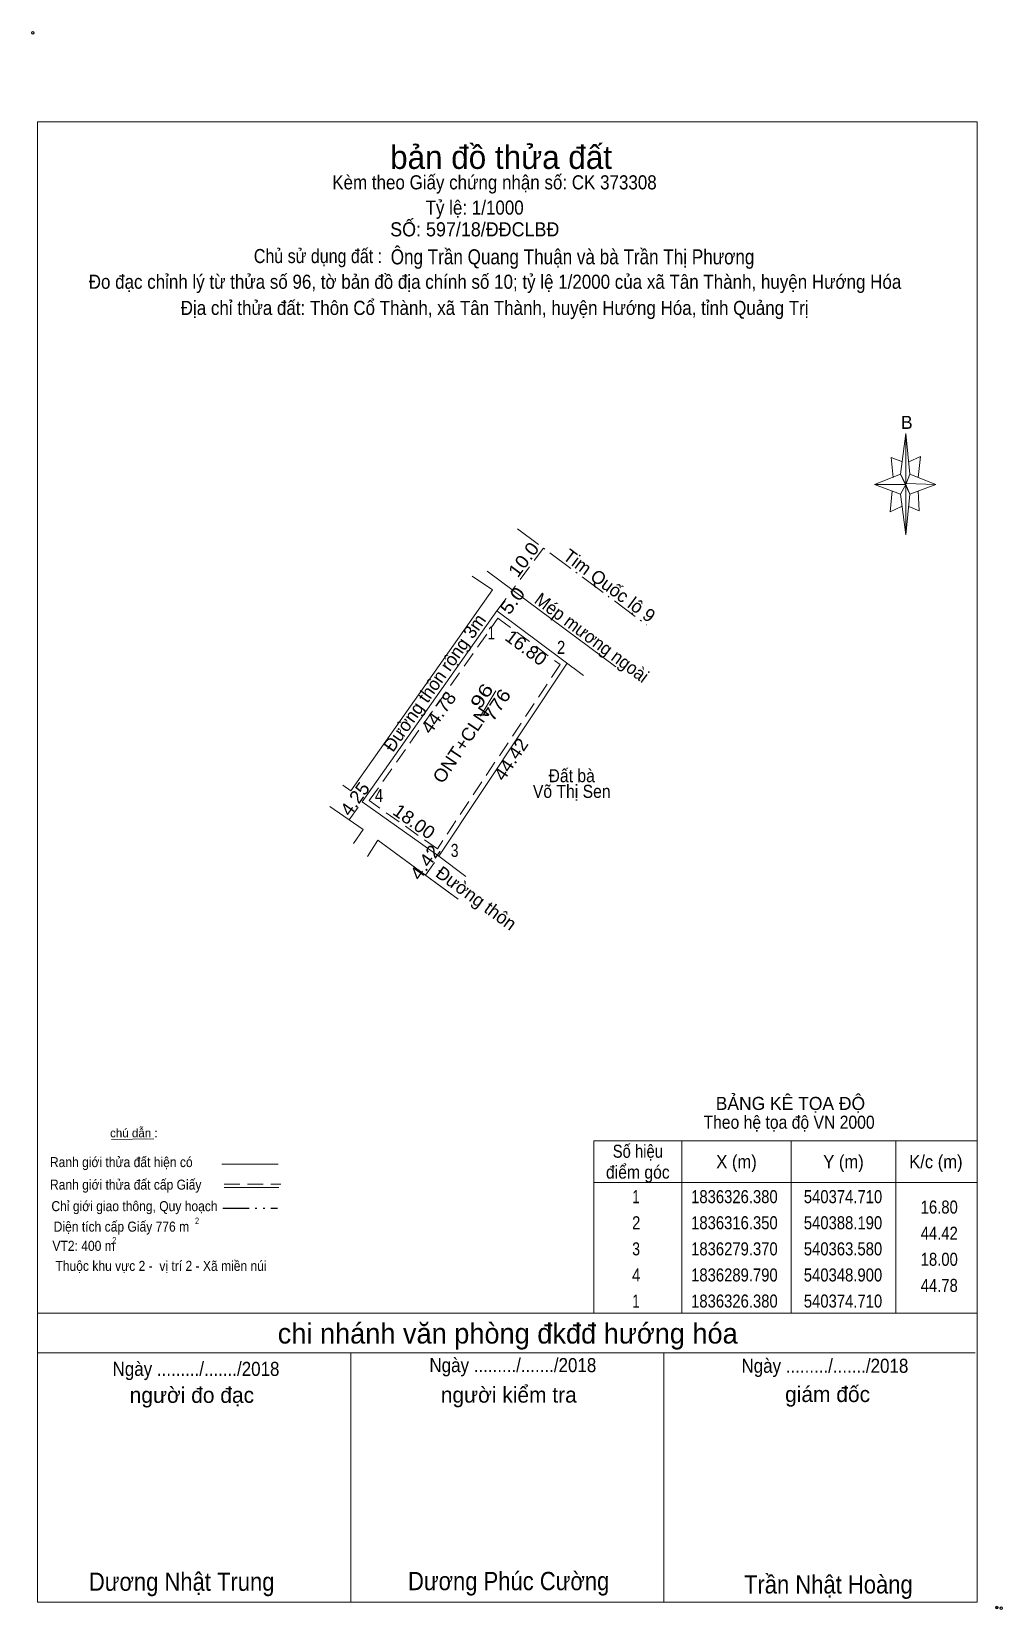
# Model space of a CAD drawing. Header units: metres. Extents: x 539403 to 541496, y 1835661 to 1836437.
# Drawn here: x 540285.6 to 540471.6, y 1836135.1 to 1836437.4 of the extents above; entities that cross this region are included whole.
import ezdxf
from ezdxf.enums import TextEntityAlignment as Align

# ---------------------------------------------------------------- set-up
doc = ezdxf.new("R2010")
doc.units = ezdxf.units.M
doc.header["$PDMODE"] = 32
doc.header["$PDSIZE"] = 0.5
for name, pattern in [('DASH_DOUBLE_DOT', [9.2, 5, -1.2, 0.3, -1.2, 0.3, -1.2]), ('DOT_DASHED', [7.7, 5, -1.2, 0.3, -1.2]), ('DOTTED', [1.5, 0.3, -1.2]), ('MEDIUM_DASHED', [4.5, 3, -1.5])]:
    doc.linetypes.add(name, pattern=pattern)
for name, color, linetype, lineweight in [('1', 7, 'DOTTED', 13), ('10', 7, 'Continuous', 13), ('23', 7, 'Continuous', 13), ('42', 7, 'Continuous', 13), ('5', 7, 'Continuous', 13), ('61', 7, 'Continuous', 13), ('63', 7, 'Continuous', 13)]:
    doc.layers.add(name, color=color, linetype=linetype, lineweight=lineweight)
doc.layers.add('34', color=7, linetype='Continuous')
doc.layers.add('6', color=7, linetype='Continuous')

msp = doc.modelspace()

# ---------------------------------------------------------------- texts
at = {"layer": '34', "width": 0.85}
msp.add_text('Ông Trần Quang Thuận và bà Trần Thị Phương', height=2.88, dxfattribs=at).set_placement((540354.39, 1836392.76))
at = {"layer": '42'}
for s, width, p in [('96', 1.3, (540372.852, 1836309.391)), ('776', 1.15, (540375.776, 1836307.671)), ('ONT+CLN', 1.05, (540368.909, 1836299.961))]:
    msp.add_text(s, height=2.5, rotation=56.28, dxfattribs=dict(at, width=width)).set_placement(p, align=Align.CENTER)
at = {"layer": '5'}
for s, height, p in [('bản đồ thửa đất', 4.5, (540375.53, 1836411.04)), ('B', 2.5, (540453.255, 1836361.24)), ('chi nhánh văn phòng đkđđ hướng hóa', 3.888, (540376.805, 1836186.04)), ('người đo đạc', 3, (540316.295, 1836174.68)), ('người kiểm tra', 3, (540377.005, 1836174.72)), ('giám đốc', 3, (540438.08, 1836174.84))]:
    msp.add_text(s, height=height, dxfattribs=at).set_placement(p, align=Align.CENTER)
for s, height, width, p in [('Kèm theo Giấy chứng nhận số: CK 373308', 2.7, 0.9, (540374.265, 1836407.12)), ('Tỷ lệ: 1/1000', 2.7, 0.9, (540370.47, 1836402.28)), ('SỐ: 597/18/ĐĐCLBĐ', 2.7, 0.95, (540370.49, 1836398.12)), ('Chủ sử dụng đất :', 2.7, 0.85, (540340.45, 1836393)), ('Đo đạc chỉnh lý từ thửa số 96, tờ bản đồ địa chính số 10; tỷ lệ 1/2000 của xã Tân Thành, huyện Hướng Hóa', 2.7, 0.9, (540374.37, 1836388.08)), ('Địa chỉ thửa đất: Thôn Cổ Thành, xã Tân Thành, huyện Hướng Hóa, tỉnh Quảng Trị', 2.7, 0.9, (540374.3, 1836383.07)), ('Ranh giới thửa đất hiện có ', 1.92, 0.9, (540303.09, 1836219.84)), ('Ranh giới thửa đất cấp Giấy', 1.92, 0.9, (540303.62, 1836215.52)), ('Chỉ giới giao thông, Quy hoạch', 1.92, 0.9, (540305.305, 1836211.4)), ('Diện tích cấp Giấy 776 m', 1.92, 0.9, (540302.795, 1836207.48)), (' VT2: 400 m', 1.92, 0.9, (540295.23, 1836203.8)), ('Thuộc khu vực 2 -  vị trí 2 - Xã miền núi', 1.92, 0.9, (540310.385, 1836199.96)), ('Ngày ........./......./2018', 2.7, 0.9, (540317.085, 1836179.84)), ('Ngày ........./......./2018', 2.7, 0.9, (540377.785, 1836180.56)), ('Ngày ........./......./2018', 2.7, 0.9, (540437.565, 1836180.44)), ('Dương Nhật Trung', 3.5, 0.9, (540314.34, 1836138.68)), ('Dương Phúc Cường', 3.5, 0.9, (540376.98, 1836138.8)), ('Trần Nhật Hoàng', 3.5, 0.9, (540438.23, 1836138.16))]:
    msp.add_text(s, height=height, dxfattribs=dict(at, width=width)).set_placement(p, align=Align.CENTER)
at = {"layer": '6'}
msp.add_text('BẢNG KÊ TỌA ĐỘ', height=2.5, dxfattribs=at).set_placement((540430.96, 1836230.79), align=Align.CENTER)
at = {"layer": '6', "width": 0.9}
msp.add_text('Theo hệ tọa độ VN 2000', height=2.5, dxfattribs=at).set_placement((540430.7, 1836227.19), align=Align.CENTER)
at = {"layer": '63'}
for s, rotation, width, p in [('10.0', 53.371, 1.1, (540380.854, 1836335.464)), ('5.0', 53.29, 1.15, (540378.701, 1836327.598)), ('Mép mương ngoài', 323.339, 0.95, (540392.169, 1836320.247)), ('16.80', 323.348, 1.05, (540379.589, 1836318.318)), ('44.78', 54.801, 1.05, (540364.568, 1836306.194)), ('44.42', 56.356, 1.05, (540378.471, 1836297.262)), ('4.25', 54.588, 1.05, (540348.559, 1836289.641)), ('18.00', 324.633, 1.05, (540358.146, 1836285.003)), ('4.42', 54.583, 1.1, (540362.004, 1836277.496))]:
    msp.add_text(s, height=2.5, rotation=rotation, dxfattribs=dict(at, width=width)).set_placement(p, align=Align.CENTER)
for s, height, rotation, p in [('Tim Quốc lộ 9', 2.5, 323.338, (540395.534, 1836330.212)), ('Đường thôn rộng 3m', 2.5, 54.801, (540363.8, 1836311.899)), ('Đường thôn', 2.5, 323.772, (540370.031, 1836270.341)), ('chú dẫn :', 1.656, 359.974, (540305.175, 1836225.548))]:
    msp.add_text(s, height=height, rotation=rotation, dxfattribs=at).set_placement(p, align=Align.CENTER)
for s, width, p in [(' 1', 0.75, (540374.35, 1836320.93)), (' 2', 0.85, (540387.82, 1836318.14)), (' 4', 0.85, (540352.93, 1836289.79)), (' 3', 0.8, (540367.37, 1836279.25)), ('16.80', 0.85, (540463.03, 1836210.93)), ('44.42', 0.85, (540463.03, 1836205.93)), ('18.00', 0.85, (540463.03, 1836200.93)), ('44.78', 0.85, (540463.03, 1836195.93))]:
    msp.add_text(s, height=2.5, dxfattribs=dict(at, width=width)).set_placement(p, align=Align.RIGHT)
for s, height, width, p in [('Đất bà', 2.5, 0.9, (540389.06, 1836293.56)), ('Võ Thị Sen', 2.5, 0.9, (540389.065, 1836290.56)), ('Số hiệu', 2.5, 0.85, (540401.73, 1836221.63)), ('điểm góc', 2.5, 0.9, (540401.73, 1836217.63)), ('X (m)', 2.5, 0.95, (540420.63, 1836219.63)), ('Y (m)', 2.5, 0.95, (540441.125, 1836219.63)), ('K/c (m)', 2.5, 0.95, (540458.83, 1836219.63)), (' 1', 2.5, 0.75, (540401.025, 1836212.93)), ('1836326.380', 2.5, 0.85, (540420.23, 1836212.93)), ('540374.710', 2.5, 0.85, (540441.035, 1836212.93)), ('2', 1.25, 0.8, (540317.28, 1836208.92)), (' 2', 2.5, 0.85, (540401.03, 1836207.93)), ('1836316.350', 2.5, 0.85, (540420.23, 1836207.93)), ('540388.190', 2.5, 0.85, (540441.035, 1836207.93)), ('2', 1.25, 0.8, (540301.43, 1836205.2)), (' 3', 2.5, 0.8, (540401.03, 1836202.93)), ('1836279.370', 2.5, 0.85, (540420.23, 1836202.93)), ('540363.580', 2.5, 0.85, (540441.035, 1836202.93)), (' 4', 2.5, 0.85, (540401.025, 1836197.93)), ('1836289.790', 2.5, 0.85, (540420.23, 1836197.93)), ('540348.900', 2.5, 0.85, (540441.035, 1836197.93)), (' 1', 2.5, 0.75, (540401.025, 1836192.93)), ('1836326.380', 2.5, 0.85, (540420.23, 1836192.93)), ('540374.710', 2.5, 0.85, (540441.035, 1836192.93))]:
    msp.add_text(s, height=height, dxfattribs=dict(at, width=width)).set_placement(p, align=Align.CENTER)

# ---------------------------------------------------------------- linework, layer by layer
at = {"layer": '1', "linetype": 'MEDIUM_DASHED'}
msp.add_lwpolyline([(540374.94, 1836324.97), (540386.83, 1836316.11), (540363.32, 1836280.78), (540350.29, 1836290.03)], close=True, dxfattribs=at)
at = {"layer": '10'}
for p, q in [((540370.01, 1836333.04), (540373.87, 1836330.39)), ((540342.71, 1836288.93), (540349.09, 1836284.49)), ((540349.09, 1836284.49), (540347.28, 1836281.8)), ((540351.9, 1836282.45), (540349.91, 1836279.31)), ((540367.3, 1836271.16), (540351.9, 1836282.45))]:
    msp.add_line(p, q, dxfattribs=at)
at = {"layer": '23'}
for p, q in [((540342.71, 1836288.93), (540349.09, 1836284.49)), ((540349.09, 1836284.49), (540347.28, 1836281.8)), ((540351.9, 1836282.45), (540349.91, 1836279.31)), ((540366.15, 1836272.01), (540351.9, 1836282.45))]:
    msp.add_line(p, q, dxfattribs=at)
at = {"layer": '42'}
msp.add_line((540374.51, 1836311.06), (540371.56, 1836306.24), dxfattribs=at)
msp.add_lwpolyline([(540388.19, 1836316.35), (540363.58, 1836279.37), (540368.8, 1836275.51)], dxfattribs=at)
at = {"layer": '5'}
for p, q in [((540452.05, 1836352.56), (540453.05, 1836360.36)), ((540452.05, 1836348.76), (540447.05, 1836350.56)), ((540453.85, 1836352.56), (540458.85, 1836350.56)), ((540453.85, 1836348.76), (540453.05, 1836340.96)), ((540455.45, 1836349.36), (540455.65, 1836345.56)), ((540455.65, 1836345.56), (540453.65, 1836346.36)), ((540322.05, 1836220.4), (540332.81, 1836220.4)), ((540322.45, 1836215.92), (540332.97, 1836215.92)), ((540286.73, 1836191.88), (540466.73, 1836191.88)), ((540286.73, 1836184.28), (540466.33, 1836184.28)), ((540286.73, 1836184.28), (540466.33, 1836184.28)), ((540286.73, 1836184.28), (540466.33, 1836184.28)), ((540346.73, 1836136.48), (540346.73, 1836184.28)), ((540406.73, 1836136.48), (540406.73, 1836184.28)), ((540466.73, 1836136.48), (540286.73, 1836136.48))]:
    msp.add_line(p, q, dxfattribs=at)
at = {"layer": '5', "linetype": 'MEDIUM_DASHED'}
msp.add_line((540322.45, 1836216.56), (540333.33, 1836216.56), dxfattribs=at)
at = {"layer": '5', "linetype": 'DASH_DOUBLE_DOT', "lineweight": 25}
msp.add_line((540322.25, 1836211.96), (540332.71, 1836211.96), dxfattribs=at)
at = {"layer": '5'}
for points in [[(540286.73, 1836420.08), (540466.73, 1836420.08), (540466.73, 1836136.48), (540286.73, 1836136.48)], [(540453.05, 1836360.36), (540453.85, 1836352.56), (540453.05, 1836350.56)], [(540453.05, 1836350.56), (540447.05, 1836350.56), (540452.05, 1836352.56), (540453.85, 1836348.76), (540458.85, 1836350.56), (540453.05, 1836350.76)], [(540453.05, 1836350.56), (540453.05, 1836340.96), (540452.05, 1836348.76)]]:
    msp.add_lwpolyline(points, close=True, dxfattribs=at)
for points in [[(540453.65, 1836354.96), (540455.85, 1836355.96), (540455.45, 1836351.96)], [(540452.45, 1836354.96), (540450.25, 1836355.76), (540450.65, 1836351.96)], [(540453.05, 1836350.56), (540452.05, 1836352.56), (540447.05, 1836350.56)], [(540453.05, 1836350.56), (540453.85, 1836348.76), (540458.85, 1836350.56)], [(540450.45, 1836349.36), (540450.05, 1836345.36), (540452.25, 1836346.36)]]:
    msp.add_lwpolyline(points, dxfattribs=at)
for p in [(540285.83, 1836437.1), (540470.53, 1836135.48), (540471.33, 1836135.36)]:
    msp.add_point(p, dxfattribs=at)
at = {"layer": '61', "linetype": 'DOT_DASHED'}
msp.add_line((540378.7, 1836342.11), (540403.46, 1836323.68), dxfattribs=at)
at = {"layer": '61'}
for p, q in [((540372.89, 1836333.97), (540397.49, 1836315.66)), ((540373.87, 1836330.39), (540346.74, 1836291.94)), ((540374.71, 1836326.38), (540391.34, 1836314)), ((540346.75, 1836291.94), (540345.22, 1836292.99)), ((540348.9, 1836289.79), (540363.58, 1836279.37))]:
    msp.add_line(p, q, dxfattribs=at)
msp.add_lwpolyline([(540374.71, 1836326.38), (540348.9, 1836289.79), (540363.58, 1836279.37)], dxfattribs=at)
at = {"layer": '63', "linetype": 'MEDIUM_DASHED'}
for p, q in [((540383.67, 1836338.42), (540377.7, 1836330.39)), ((540374.71, 1836326.38), (540377.7, 1836330.39)), ((540346.44, 1836286.33), (540348.9, 1836289.79)), ((540361.02, 1836275.77), (540363.58, 1836279.37))]:
    msp.add_line(p, q, dxfattribs=at)
at = {"layer": '63'}
for p, q in [((540300.9, 1836225.15), (540308.98, 1836225.23)), ((540410.13, 1836224.88), (540410.13, 1836191.88)), ((540431.13, 1836224.88), (540431.13, 1836191.88)), ((540451.13, 1836224.88), (540451.13, 1836191.88)), ((540393.33, 1836216.88), (540466.73, 1836216.88))]:
    msp.add_line(p, q, dxfattribs=at)
msp.add_lwpolyline([(540393.33, 1836224.88), (540466.73, 1836224.88), (540466.73, 1836191.88), (540393.33, 1836191.88)], close=True, dxfattribs=at)

msp.set_redraw_order([(e.dxf.handle, doc.entitydb.next_handle()) for e in msp.query("TEXT MTEXT ATTDEF DIMENSION ARC_DIMENSION")])  # texts and dimensions are drawn at this point

doc.saveas('drawing.dxf')
